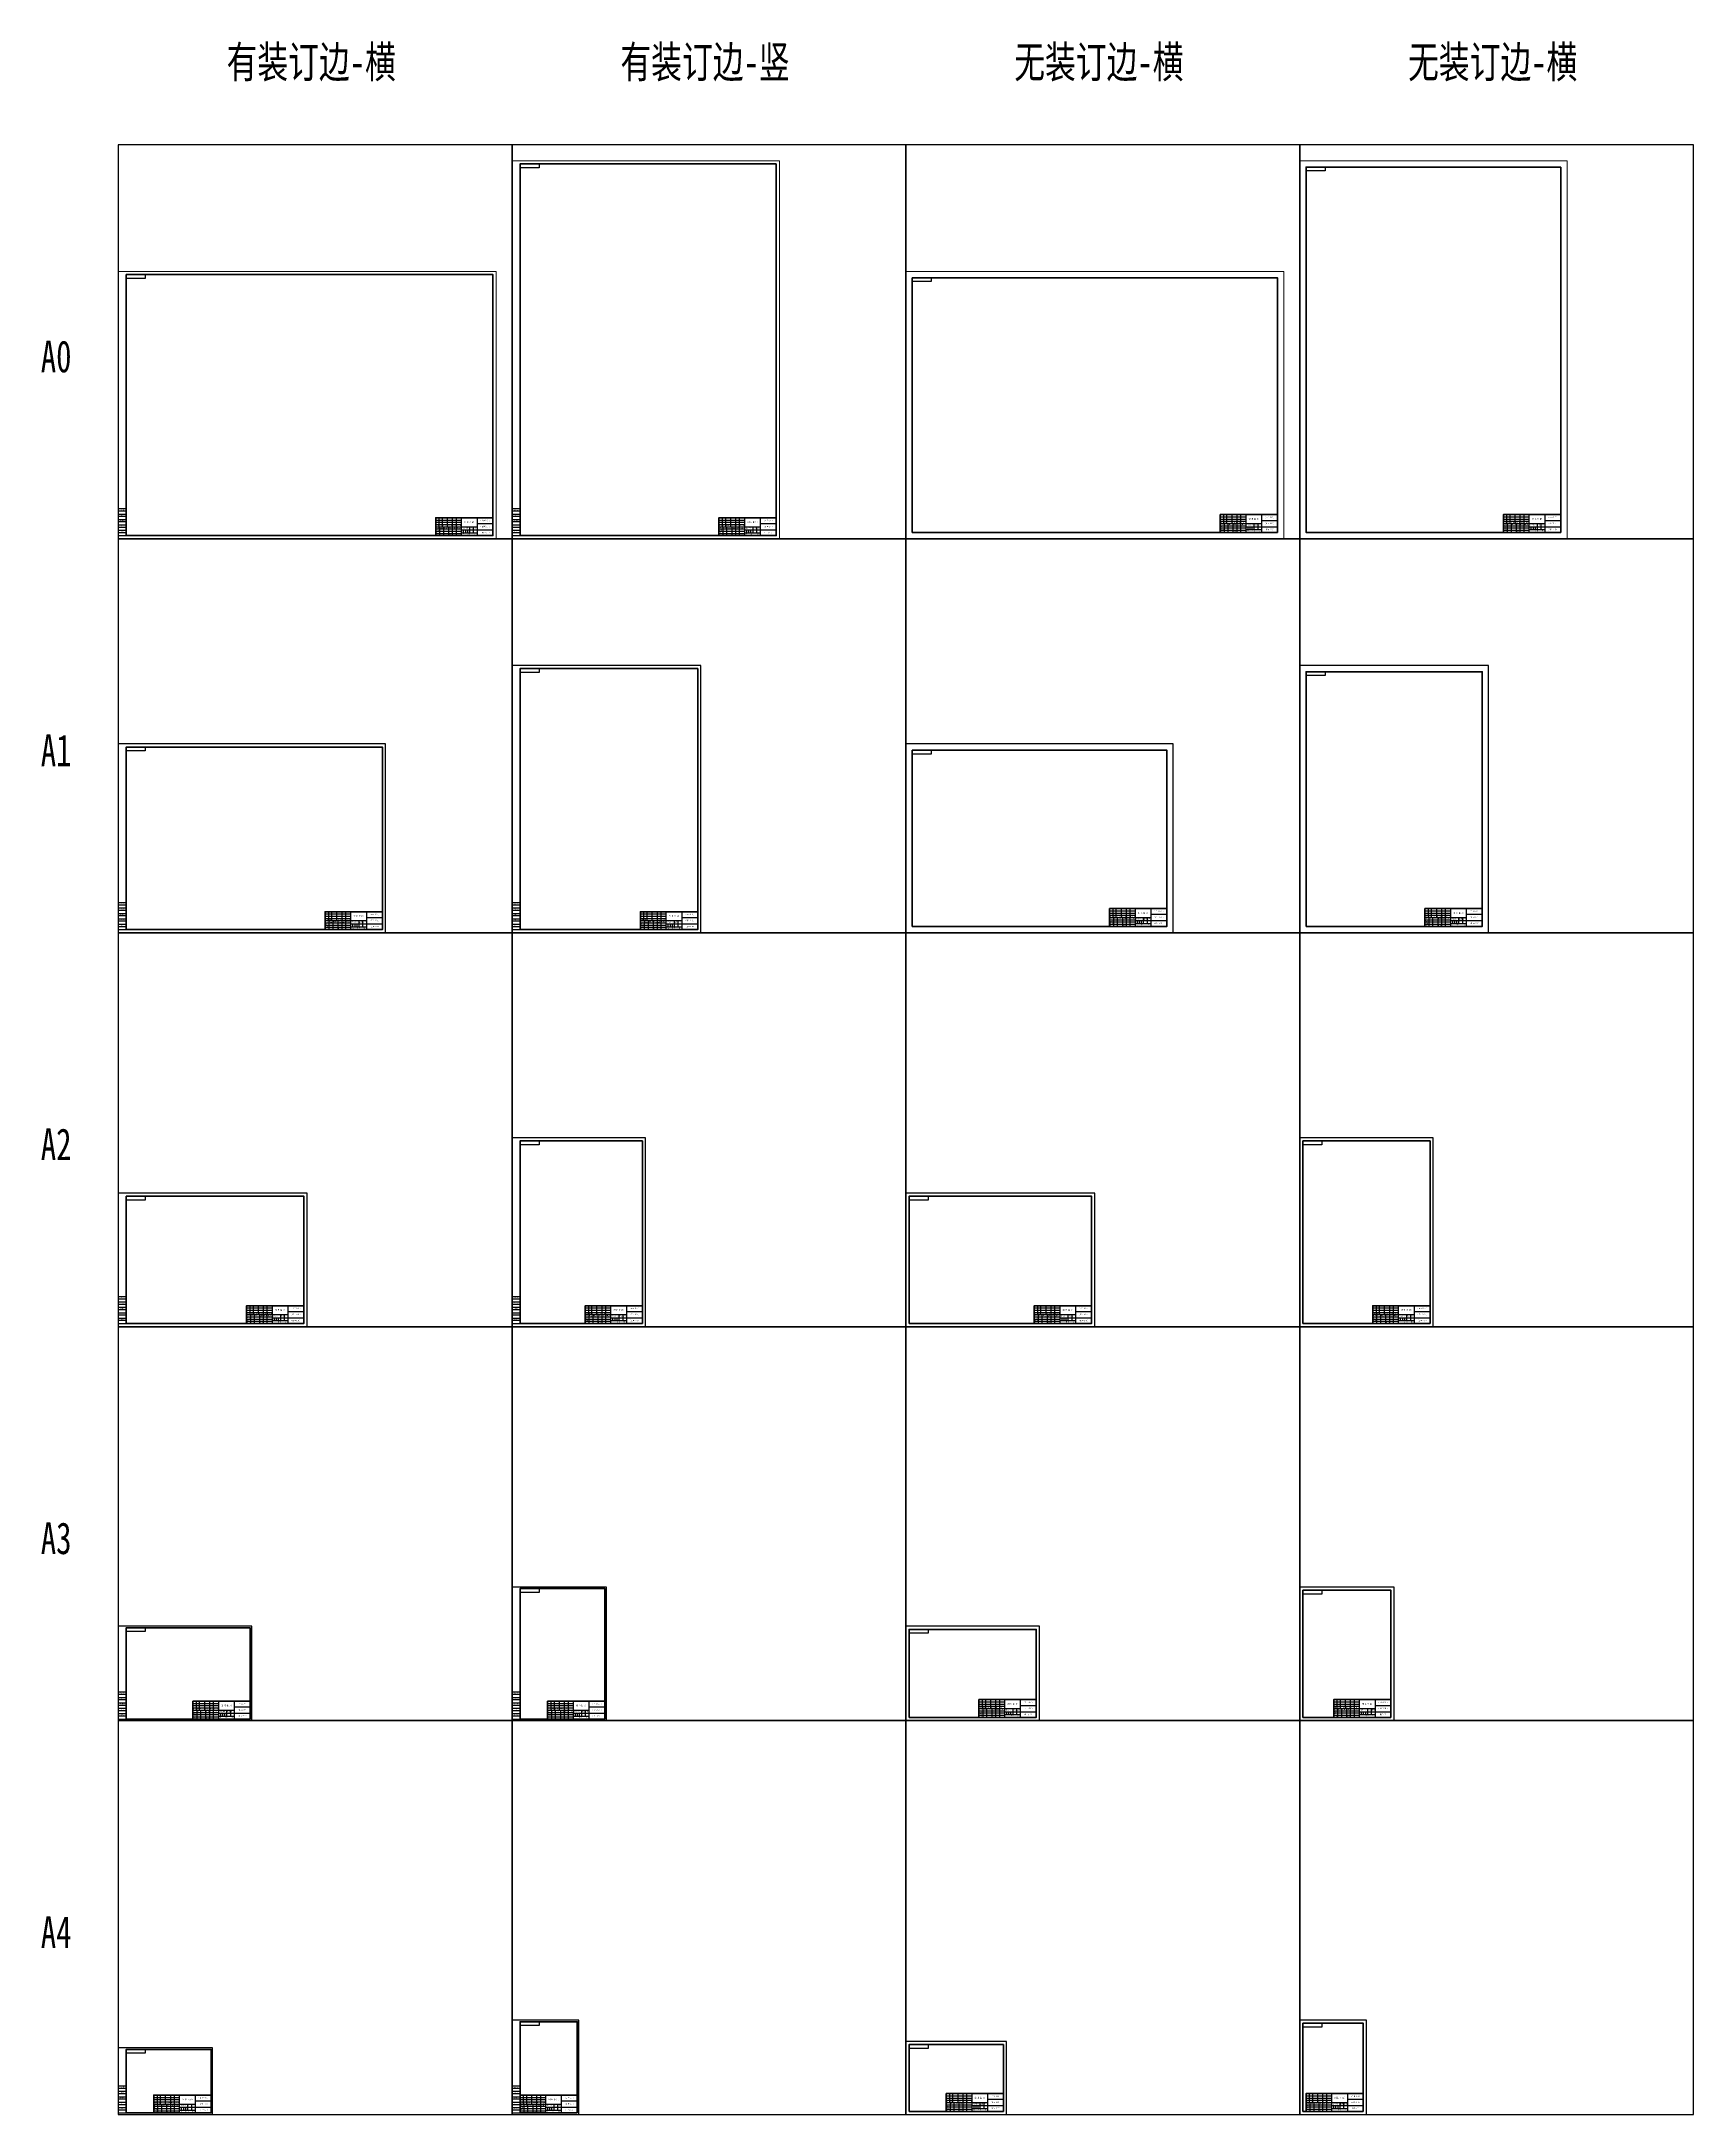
# Model space of a CAD drawing. Header units: millimetres. Extents: x -242 to 4956, y 0 to 6520.
import ezdxf
from ezdxf.enums import TextEntityAlignment as Align

# ---------------------------------------------------------------- set-up
doc = ezdxf.new("R2010")
doc.units = ezdxf.units.MM
doc.styles.get("Standard").update_dxf_attribs({"font": '', "width": 0.71})
doc.styles.add('样式 1', font='', dxfattribs={"width": 0.71})
doc.styles.get('Standard').set_extended_font_data('SimSun')
doc.styles.get('样式 1').set_extended_font_data('SimSun')

msp = doc.modelspace()

# ---------------------------------------------------------------- linework, layer by layer
for p, q in [((0, 5051), (25, 5051)), ((0, 5044), (25, 5044)), ((0, 5034), (25, 5034)), ((0, 5027), (25, 5027)), ((1009, 5022), (1009, 4994)), ((1019, 5022), (1019, 4994)), ((1035, 5022), (1035, 4994)), ((1051, 5022), (1051, 4966)), ((1063, 5022), (1063, 4966)), ((1079, 5022), (1079, 4966)), ((1129, 5022), (1129, 4966)), ((1239, 5051), (1264, 5051)), ((1239, 5044), (1264, 5044)), ((1239, 5034), (1264, 5034)), ((1239, 5027), (1264, 5027)), ((1900, 5022), (1900, 4994)), ((1910, 5022), (1910, 4994)), ((1926, 5022), (1926, 4994)), ((1942, 5022), (1942, 4966)), ((1954, 5022), (1954, 4966)), ((1970, 5022), (1970, 4966)), ((2020, 5022), (2020, 4966)), ((3467, 5025), (3547, 5025)), ((3477, 5032), (3477, 5004)), ((3487, 5032), (3487, 5004)), ((3503, 5032), (3503, 5004)), ((3519, 5032), (3519, 4976)), ((3531, 5032), (3531, 4976)), ((3547, 5032), (3547, 4976)), ((3597, 5032), (3597, 4976)), ((4358, 5025), (4438, 5025)), ((4368, 5032), (4368, 5004)), ((4378, 5032), (4378, 5004)), ((4394, 5032), (4394, 5004)), ((4410, 5032), (4410, 4976)), ((4422, 5032), (4422, 4976)), ((4438, 5032), (4438, 4976)), ((4488, 5032), (4488, 4976)), ((0, 5017), (25, 5017)), ((0, 5010), (25, 5010)), ((0, 5000), (25, 5000)), ((0, 4993), (25, 4993)), ((0, 4983), (25, 4983)), ((0, 4976), (25, 4976)), ((0, 4966), (25, 4966)), ((999, 5015), (1079, 5015)), ((999, 5008), (1079, 5008)), ((999, 5001), (1079, 5001)), ((999, 4994), (1129, 4994)), ((999, 4987), (1079, 4987)), ((999, 4980), (1079, 4980)), ((999, 4973), (1079, 4973)), ((1011, 4994), (1011, 4966)), ((1023, 4994), (1023, 4966)), ((1039, 4994), (1039, 4966)), ((1079, 4984), (1179, 4984)), ((1079, 4975), (1129, 4975)), ((1085.5, 4984), (1085.5, 4975)), ((1092, 4984), (1092, 4975)), ((1098.5, 4984), (1098.5, 4975)), ((1105, 4994), (1105, 4975)), ((1117, 4994), (1117, 4975)), ((1129, 5004), (1179, 5004)), ((1239, 5017), (1264, 5017)), ((1239, 5010), (1264, 5010)), ((1239, 5000), (1264, 5000)), ((1239, 4993), (1264, 4993)), ((1239, 4983), (1264, 4983)), ((1239, 4976), (1264, 4976)), ((1239, 4966), (1264, 4966)), ((1890, 5015), (1970, 5015)), ((1890, 5008), (1970, 5008)), ((1890, 5001), (1970, 5001)), ((1890, 4994), (2020, 4994)), ((1890, 4987), (1970, 4987)), ((1890, 4980), (1970, 4980)), ((1890, 4973), (1970, 4973)), ((1902, 4994), (1902, 4966)), ((1914, 4994), (1914, 4966)), ((1930, 4994), (1930, 4966)), ((1970, 4984), (2070, 4984)), ((1970, 4975), (2020, 4975)), ((1976.5, 4984), (1976.5, 4975)), ((1983, 4984), (1983, 4975)), ((1989.5, 4984), (1989.5, 4975)), ((1996, 4994), (1996, 4975)), ((2008, 4994), (2008, 4975)), ((2020, 5004), (2070, 5004)), ((3467, 5018), (3547, 5018)), ((3467, 5011), (3547, 5011)), ((3467, 5004), (3597, 5004)), ((3467, 4997), (3547, 4997)), ((3467, 4990), (3547, 4990)), ((3467, 4983), (3547, 4983)), ((3479, 5004), (3479, 4976)), ((3491, 5004), (3491, 4976)), ((3507, 5004), (3507, 4976)), ((3547, 4994), (3647, 4994)), ((3547, 4985), (3597, 4985)), ((3553.5, 4994), (3553.5, 4985)), ((3560, 4994), (3560, 4985)), ((3566.5, 4994), (3566.5, 4985)), ((3573, 5004), (3573, 4985)), ((3585, 5004), (3585, 4985)), ((3597, 5014), (3647, 5014)), ((4358, 5018), (4438, 5018)), ((4358, 5011), (4438, 5011)), ((4358, 5004), (4488, 5004)), ((4358, 4997), (4438, 4997)), ((4358, 4990), (4438, 4990)), ((4358, 4983), (4438, 4983)), ((4370, 5004), (4370, 4976)), ((4382, 5004), (4382, 4976)), ((4398, 5004), (4398, 4976)), ((4438, 4994), (4538, 4994)), ((4438, 4985), (4488, 4985)), ((4444.5, 4994), (4444.5, 4985)), ((4451, 4994), (4451, 4985)), ((4457.5, 4994), (4457.5, 4985)), ((4464, 5004), (4464, 4985)), ((4476, 5004), (4476, 4985)), ((4488, 5014), (4538, 5014)), ((0, 3812), (25, 3812)), ((0, 3805), (25, 3805)), ((0, 3795), (25, 3795)), ((0, 3788), (25, 3788)), ((661, 3783), (661, 3755)), ((671, 3783), (671, 3755)), ((687, 3783), (687, 3755)), ((703, 3783), (703, 3727)), ((715, 3783), (715, 3727)), ((731, 3783), (731, 3727)), ((781, 3783), (781, 3727)), ((1239, 3812), (1264, 3812)), ((1239, 3805), (1264, 3805)), ((1239, 3795), (1264, 3795)), ((1239, 3788), (1264, 3788)), ((1653, 3783), (1653, 3755)), ((1663, 3783), (1663, 3755)), ((1679, 3783), (1679, 3755)), ((1695, 3783), (1695, 3727)), ((1707, 3783), (1707, 3727)), ((1723, 3783), (1723, 3727)), ((1773, 3783), (1773, 3727)), ((3119, 3786), (3199, 3786)), ((3129, 3793), (3129, 3765)), ((3139, 3793), (3139, 3765)), ((3155, 3793), (3155, 3765)), ((3171, 3793), (3171, 3737)), ((3183, 3793), (3183, 3737)), ((3199, 3793), (3199, 3737)), ((3249, 3793), (3249, 3737)), ((4111, 3786), (4191, 3786)), ((4121, 3793), (4121, 3765)), ((4131, 3793), (4131, 3765)), ((4147, 3793), (4147, 3765)), ((4163, 3793), (4163, 3737)), ((4175, 3793), (4175, 3737)), ((4191, 3793), (4191, 3737)), ((4241, 3793), (4241, 3737)), ((0, 3778), (25, 3778)), ((0, 3771), (25, 3771)), ((0, 3761), (25, 3761)), ((0, 3754), (25, 3754)), ((0, 3744), (25, 3744)), ((0, 3737), (25, 3737)), ((0, 3727), (25, 3727)), ((651, 3776), (731, 3776)), ((651, 3769), (731, 3769)), ((651, 3762), (731, 3762)), ((651, 3755), (781, 3755)), ((651, 3748), (731, 3748)), ((651, 3741), (731, 3741)), ((651, 3734), (731, 3734)), ((663, 3755), (663, 3727)), ((675, 3755), (675, 3727)), ((691, 3755), (691, 3727)), ((731, 3745), (831, 3745)), ((731, 3736), (781, 3736)), ((737.5, 3745), (737.5, 3736)), ((744, 3745), (744, 3736)), ((750.5, 3745), (750.5, 3736)), ((757, 3755), (757, 3736)), ((769, 3755), (769, 3736)), ((781, 3765), (831, 3765)), ((1239, 3778), (1264, 3778)), ((1239, 3771), (1264, 3771)), ((1239, 3761), (1264, 3761)), ((1239, 3754), (1264, 3754)), ((1239, 3744), (1264, 3744)), ((1239, 3737), (1264, 3737)), ((1239, 3727), (1264, 3727)), ((1643, 3776), (1723, 3776)), ((1643, 3769), (1723, 3769)), ((1643, 3762), (1723, 3762)), ((1643, 3755), (1773, 3755)), ((1643, 3748), (1723, 3748)), ((1643, 3741), (1723, 3741)), ((1643, 3734), (1723, 3734)), ((1655, 3755), (1655, 3727)), ((1667, 3755), (1667, 3727)), ((1683, 3755), (1683, 3727)), ((1723, 3745), (1823, 3745)), ((1723, 3736), (1773, 3736)), ((1729.5, 3745), (1729.5, 3736)), ((1736, 3745), (1736, 3736)), ((1742.5, 3745), (1742.5, 3736)), ((1749, 3755), (1749, 3736)), ((1761, 3755), (1761, 3736)), ((1773, 3765), (1823, 3765)), ((3119, 3779), (3199, 3779)), ((3119, 3772), (3199, 3772)), ((3119, 3765), (3249, 3765)), ((3119, 3758), (3199, 3758)), ((3119, 3751), (3199, 3751)), ((3119, 3744), (3199, 3744)), ((3131, 3765), (3131, 3737)), ((3143, 3765), (3143, 3737)), ((3159, 3765), (3159, 3737)), ((3199, 3755), (3299, 3755)), ((3199, 3746), (3249, 3746)), ((3205.5, 3755), (3205.5, 3746)), ((3212, 3755), (3212, 3746)), ((3218.5, 3755), (3218.5, 3746)), ((3225, 3765), (3225, 3746)), ((3237, 3765), (3237, 3746)), ((3249, 3775), (3299, 3775)), ((4111, 3779), (4191, 3779)), ((4111, 3772), (4191, 3772)), ((4111, 3765), (4241, 3765)), ((4111, 3758), (4191, 3758)), ((4111, 3751), (4191, 3751)), ((4111, 3744), (4191, 3744)), ((4123, 3765), (4123, 3737)), ((4135, 3765), (4135, 3737)), ((4151, 3765), (4151, 3737)), ((4191, 3755), (4291, 3755)), ((4191, 3746), (4241, 3746)), ((4197.5, 3755), (4197.5, 3746)), ((4204, 3755), (4204, 3746)), ((4210.5, 3755), (4210.5, 3746)), ((4217, 3765), (4217, 3746)), ((4229, 3765), (4229, 3746)), ((4241, 3775), (4291, 3775)), ((0, 2573), (25, 2573)), ((0, 2566), (25, 2566)), ((0, 2556), (25, 2556)), ((0, 2549), (25, 2549)), ((414, 2544), (414, 2516)), ((424, 2544), (424, 2516)), ((440, 2544), (440, 2516)), ((456, 2544), (456, 2488)), ((468, 2544), (468, 2488)), ((484, 2544), (484, 2488)), ((534, 2544), (534, 2488)), ((1239, 2573), (1264, 2573)), ((1239, 2566), (1264, 2566)), ((1239, 2556), (1264, 2556)), ((1239, 2549), (1264, 2549)), ((1479, 2544), (1479, 2516)), ((1489, 2544), (1489, 2516)), ((1505, 2544), (1505, 2516)), ((1521, 2544), (1521, 2488)), ((1533, 2544), (1533, 2488)), ((1549, 2544), (1549, 2488)), ((1599, 2544), (1599, 2488)), ((2892, 2544), (2892, 2516)), ((2902, 2544), (2902, 2516)), ((2918, 2544), (2918, 2516)), ((2934, 2544), (2934, 2488)), ((2946, 2544), (2946, 2488)), ((2962, 2544), (2962, 2488)), ((3012, 2544), (3012, 2488)), ((3957, 2544), (3957, 2516)), ((3967, 2544), (3967, 2516)), ((3983, 2544), (3983, 2516)), ((3999, 2544), (3999, 2488)), ((4011, 2544), (4011, 2488)), ((4027, 2544), (4027, 2488)), ((4077, 2544), (4077, 2488)), ((0, 2539), (25, 2539)), ((0, 2532), (25, 2532)), ((0, 2522), (25, 2522)), ((0, 2515), (25, 2515)), ((0, 2505), (25, 2505)), ((0, 2498), (25, 2498)), ((0, 2488), (25, 2488)), ((404, 2537), (484, 2537)), ((404, 2530), (484, 2530)), ((404, 2523), (484, 2523)), ((404, 2516), (534, 2516)), ((404, 2509), (484, 2509)), ((404, 2502), (484, 2502)), ((404, 2495), (484, 2495)), ((416, 2516), (416, 2488)), ((428, 2516), (428, 2488)), ((444, 2516), (444, 2488)), ((484, 2506), (584, 2506)), ((484, 2497), (534, 2497)), ((490.5, 2506), (490.5, 2497)), ((497, 2506), (497, 2497)), ((503.5, 2506), (503.5, 2497)), ((510, 2516), (510, 2497)), ((522, 2516), (522, 2497)), ((534, 2526), (584, 2526)), ((1239, 2539), (1264, 2539)), ((1239, 2532), (1264, 2532)), ((1239, 2522), (1264, 2522)), ((1239, 2515), (1264, 2515)), ((1239, 2505), (1264, 2505)), ((1239, 2498), (1264, 2498)), ((1239, 2488), (1264, 2488)), ((1469, 2537), (1549, 2537)), ((1469, 2530), (1549, 2530)), ((1469, 2523), (1549, 2523)), ((1469, 2516), (1599, 2516)), ((1469, 2509), (1549, 2509)), ((1469, 2502), (1549, 2502)), ((1469, 2495), (1549, 2495)), ((1481, 2516), (1481, 2488)), ((1493, 2516), (1493, 2488)), ((1509, 2516), (1509, 2488)), ((1549, 2506), (1649, 2506)), ((1549, 2497), (1599, 2497)), ((1555.5, 2506), (1555.5, 2497)), ((1562, 2506), (1562, 2497)), ((1568.5, 2506), (1568.5, 2497)), ((1575, 2516), (1575, 2497)), ((1587, 2516), (1587, 2497)), ((1599, 2526), (1649, 2526)), ((2882, 2537), (2962, 2537)), ((2882, 2530), (2962, 2530)), ((2882, 2523), (2962, 2523)), ((2882, 2516), (3012, 2516)), ((2882, 2509), (2962, 2509)), ((2882, 2502), (2962, 2502)), ((2882, 2495), (2962, 2495)), ((2894, 2516), (2894, 2488)), ((2906, 2516), (2906, 2488)), ((2922, 2516), (2922, 2488)), ((2962, 2506), (3062, 2506)), ((2962, 2497), (3012, 2497)), ((2968.5, 2506), (2968.5, 2497)), ((2975, 2506), (2975, 2497)), ((2981.5, 2506), (2981.5, 2497)), ((2988, 2516), (2988, 2497)), ((3000, 2516), (3000, 2497)), ((3012, 2526), (3062, 2526)), ((3947, 2537), (4027, 2537)), ((3947, 2530), (4027, 2530)), ((3947, 2523), (4027, 2523)), ((3947, 2516), (4077, 2516)), ((3947, 2509), (4027, 2509)), ((3947, 2502), (4027, 2502)), ((3947, 2495), (4027, 2495)), ((3959, 2516), (3959, 2488)), ((3971, 2516), (3971, 2488)), ((3987, 2516), (3987, 2488)), ((4027, 2506), (4127, 2506)), ((4027, 2497), (4077, 2497)), ((4033.5, 2506), (4033.5, 2497)), ((4040, 2506), (4040, 2497)), ((4046.5, 2506), (4046.5, 2497)), ((4053, 2516), (4053, 2497)), ((4065, 2516), (4065, 2497)), ((4077, 2526), (4127, 2526)), ((0, 1329), (25, 1329)), ((0, 1322), (25, 1322)), ((0, 1312), (25, 1312)), ((0, 1305), (25, 1305)), ((1239, 1329), (1264, 1329)), ((1239, 1322), (1264, 1322)), ((1239, 1312), (1264, 1312)), ((1239, 1305), (1264, 1305)), ((2718, 1305), (2718, 1277)), ((2728, 1305), (2728, 1277)), ((2744, 1305), (2744, 1277)), ((2760, 1305), (2760, 1249)), ((2772, 1305), (2772, 1249)), ((2788, 1305), (2788, 1249)), ((2838, 1305), (2838, 1249)), ((3834, 1305), (3834, 1277)), ((3844, 1305), (3844, 1277)), ((3860, 1305), (3860, 1277)), ((3876, 1305), (3876, 1249)), ((3888, 1305), (3888, 1249)), ((3904, 1305), (3904, 1249)), ((3954, 1305), (3954, 1249)), ((0, 1295), (25, 1295)), ((0, 1288), (25, 1288)), ((0, 1278), (25, 1278)), ((0, 1271), (25, 1271)), ((0, 1261), (25, 1261)), ((0, 1254), (25, 1254)), ((0, 1244), (25, 1244)), ((235, 1293), (315, 1293)), ((235, 1286), (315, 1286)), ((235, 1279), (315, 1279)), ((235, 1272), (365, 1272)), ((235, 1265), (315, 1265)), ((235, 1258), (315, 1258)), ((235, 1251), (315, 1251)), ((245, 1300), (245, 1272)), ((247, 1272), (247, 1244)), ((255, 1300), (255, 1272)), ((259, 1272), (259, 1244)), ((271, 1300), (271, 1272)), ((275, 1272), (275, 1244)), ((287, 1300), (287, 1244)), ((299, 1300), (299, 1244)), ((315, 1300), (315, 1244)), ((315, 1262), (415, 1262)), ((315, 1253), (365, 1253)), ((321.5, 1262), (321.5, 1253)), ((328, 1262), (328, 1253)), ((334.5, 1262), (334.5, 1253)), ((341, 1272), (341, 1253)), ((353, 1272), (353, 1253)), ((365, 1300), (365, 1244)), ((365, 1282), (415, 1282)), ((1239, 1295), (1264, 1295)), ((1239, 1288), (1264, 1288)), ((1239, 1278), (1264, 1278)), ((1239, 1271), (1264, 1271)), ((1239, 1261), (1264, 1261)), ((1239, 1254), (1264, 1254)), ((1239, 1244), (1264, 1244)), ((1351, 1293), (1431, 1293)), ((1351, 1286), (1431, 1286)), ((1351, 1279), (1431, 1279)), ((1351, 1272), (1481, 1272)), ((1351, 1265), (1431, 1265)), ((1351, 1258), (1431, 1258)), ((1351, 1251), (1431, 1251)), ((1361, 1300), (1361, 1272)), ((1363, 1272), (1363, 1244)), ((1371, 1300), (1371, 1272)), ((1375, 1272), (1375, 1244)), ((1387, 1300), (1387, 1272)), ((1391, 1272), (1391, 1244)), ((1403, 1300), (1403, 1244)), ((1415, 1300), (1415, 1244)), ((1431, 1300), (1431, 1244)), ((1431, 1262), (1531, 1262)), ((1431, 1253), (1481, 1253)), ((1437.5, 1262), (1437.5, 1253)), ((1444, 1262), (1444, 1253)), ((1450.5, 1262), (1450.5, 1253)), ((1457, 1272), (1457, 1253)), ((1469, 1272), (1469, 1253)), ((1481, 1300), (1481, 1244)), ((1481, 1282), (1531, 1282)), ((2708, 1298), (2788, 1298)), ((2708, 1291), (2788, 1291)), ((2708, 1284), (2788, 1284)), ((2708, 1277), (2838, 1277)), ((2708, 1270), (2788, 1270)), ((2708, 1263), (2788, 1263)), ((2708, 1256), (2788, 1256)), ((2720, 1277), (2720, 1249)), ((2732, 1277), (2732, 1249)), ((2748, 1277), (2748, 1249)), ((2788, 1267), (2888, 1267)), ((2788, 1258), (2838, 1258)), ((2794.5, 1267), (2794.5, 1258)), ((2801, 1267), (2801, 1258)), ((2807.5, 1267), (2807.5, 1258)), ((2814, 1277), (2814, 1258)), ((2826, 1277), (2826, 1258)), ((2838, 1287), (2888, 1287)), ((3824, 1298), (3904, 1298)), ((3824, 1291), (3904, 1291)), ((3824, 1284), (3904, 1284)), ((3824, 1277), (3954, 1277)), ((3824, 1270), (3904, 1270)), ((3824, 1263), (3904, 1263)), ((3824, 1256), (3904, 1256)), ((3836, 1277), (3836, 1249)), ((3848, 1277), (3848, 1249)), ((3864, 1277), (3864, 1249)), ((3904, 1267), (4004, 1267)), ((3904, 1258), (3954, 1258)), ((3910.5, 1267), (3910.5, 1258)), ((3917, 1267), (3917, 1258)), ((3923.5, 1267), (3923.5, 1258)), ((3930, 1277), (3930, 1258)), ((3942, 1277), (3942, 1258)), ((3954, 1287), (4004, 1287)), ((0, 90), (25, 90)), ((0, 83), (25, 83)), ((0, 73), (25, 73)), ((0, 66), (25, 66)), ((1239, 90), (1264, 90)), ((1239, 83), (1264, 83)), ((1239, 73), (1264, 73)), ((1239, 66), (1264, 66)), ((2615, 66), (2615, 38)), ((2625, 66), (2625, 38)), ((2641, 66), (2641, 38)), ((2657, 66), (2657, 10)), ((2669, 66), (2669, 10)), ((2685, 66), (2685, 10)), ((2735, 66), (2735, 10)), ((3747, 66), (3747, 38)), ((3757, 66), (3757, 38)), ((3773, 66), (3773, 38)), ((3789, 66), (3789, 10)), ((3801, 66), (3801, 10)), ((3817, 66), (3817, 10)), ((3867, 66), (3867, 10)), ((0, 56), (25, 56)), ((0, 49), (25, 49)), ((0, 39), (25, 39)), ((0, 32), (25, 32)), ((0, 22), (25, 22)), ((0, 15), (25, 15)), ((0, 5), (25, 5)), ((112, 54), (192, 54)), ((112, 47), (192, 47)), ((112, 40), (192, 40)), ((112, 33), (242, 33)), ((112, 26), (192, 26)), ((112, 19), (192, 19)), ((112, 12), (192, 12)), ((122, 61), (122, 33)), ((124, 33), (124, 5)), ((132, 61), (132, 33)), ((136, 33), (136, 5)), ((148, 61), (148, 33)), ((152, 33), (152, 5)), ((164, 61), (164, 5)), ((176, 61), (176, 5)), ((192, 61), (192, 5)), ((192, 23), (292, 23)), ((192, 14), (242, 14)), ((198.5, 23), (198.5, 14)), ((205, 23), (205, 14)), ((211.5, 23), (211.5, 14)), ((218, 33), (218, 14)), ((230, 33), (230, 14)), ((242, 61), (242, 5)), ((242, 43), (292, 43)), ((1239, 56), (1264, 56)), ((1239, 49), (1264, 49)), ((1239, 39), (1264, 39)), ((1239, 32), (1264, 32)), ((1239, 22), (1264, 22)), ((1239, 15), (1264, 15)), ((1239, 5), (1264, 5)), ((1264, 54), (1344, 54)), ((1264, 47), (1344, 47)), ((1264, 40), (1344, 40)), ((1264, 33), (1394, 33)), ((1264, 26), (1344, 26)), ((1264, 19), (1344, 19)), ((1264, 12), (1344, 12)), ((1274, 61), (1274, 33)), ((1276, 33), (1276, 5)), ((1284, 61), (1284, 33)), ((1288, 33), (1288, 5)), ((1300, 61), (1300, 33)), ((1304, 33), (1304, 5)), ((1316, 61), (1316, 5)), ((1328, 61), (1328, 5)), ((1344, 61), (1344, 5)), ((1344, 23), (1444, 23)), ((1344, 14), (1394, 14)), ((1350.5, 23), (1350.5, 14)), ((1357, 23), (1357, 14)), ((1363.5, 23), (1363.5, 14)), ((1370, 33), (1370, 14)), ((1382, 33), (1382, 14)), ((1394, 61), (1394, 5)), ((1394, 43), (1444, 43)), ((2605, 59), (2685, 59)), ((2605, 52), (2685, 52)), ((2605, 45), (2685, 45)), ((2605, 38), (2735, 38)), ((2605, 31), (2685, 31)), ((2605, 24), (2685, 24)), ((2605, 17), (2685, 17)), ((2617, 38), (2617, 10)), ((2629, 38), (2629, 10)), ((2645, 38), (2645, 10)), ((2685, 28), (2785, 28)), ((2685, 19), (2735, 19)), ((2691.5, 28), (2691.5, 19)), ((2698, 28), (2698, 19)), ((2704.5, 28), (2704.5, 19)), ((2711, 38), (2711, 19)), ((2723, 38), (2723, 19)), ((2735, 48), (2785, 48)), ((3737, 59), (3817, 59)), ((3737, 52), (3817, 52)), ((3737, 45), (3817, 45)), ((3737, 38), (3867, 38)), ((3737, 31), (3817, 31)), ((3737, 24), (3817, 24)), ((3737, 17), (3817, 17)), ((3749, 38), (3749, 10)), ((3761, 38), (3761, 10)), ((3777, 38), (3777, 10)), ((3817, 28), (3917, 28)), ((3817, 19), (3867, 19)), ((3823.5, 28), (3823.5, 19)), ((3830, 28), (3830, 19)), ((3836.5, 28), (3836.5, 19)), ((3843, 38), (3843, 19)), ((3855, 38), (3855, 19)), ((3867, 48), (3917, 48))]:
    msp.add_line(p, q)
for points in [[(0, 4956), (1239, 4956), (1239, 6195), (0, 6195)], [(1239, 4956), (2478, 4956), (2478, 6195), (1239, 6195)], [(2478, 4956), (3717, 4956), (3717, 6195), (2478, 6195)], [(3717, 4956), (4956, 4956), (4956, 6195), (3717, 6195)], [(1324, 6123), (1264, 6123), (1264, 6135), (1324, 6135)], [(3797, 6113), (3737, 6113), (3737, 6125), (3797, 6125)], [(85, 5775), (25, 5775), (25, 5787), (85, 5787)], [(2558, 5765), (2498, 5765), (2498, 5777), (2558, 5777)], [(0, 3717), (1239, 3717), (1239, 4956), (0, 4956)], [(1239, 3717), (2478, 3717), (2478, 4956), (1239, 4956)], [(2478, 3717), (3717, 3717), (3717, 4956), (2478, 4956)], [(3717, 3717), (4956, 3717), (4956, 4956), (3717, 4956)], [(1239, 3717), (1833, 3717), (1833, 4558), (1239, 4558)], [(1324, 4536), (1264, 4536), (1264, 4548), (1324, 4548)], [(3717, 3717), (4311, 3717), (4311, 4558), (3717, 4558)], [(3797, 4526), (3737, 4526), (3737, 4538), (3797, 4538)], [(0, 3717), (841, 3717), (841, 4311), (0, 4311)], [(2478, 3717), (3319, 3717), (3319, 4311), (2478, 4311)], [(85, 4289), (25, 4289), (25, 4301), (85, 4301)], [(2558, 4279), (2498, 4279), (2498, 4291), (2558, 4291)], [(0, 2478), (1239, 2478), (1239, 3717), (0, 3717)], [(1239, 2478), (2478, 2478), (2478, 3717), (1239, 3717)], [(2478, 2478), (3717, 2478), (3717, 3717), (2478, 3717)], [(3717, 2478), (4956, 2478), (4956, 3717), (3717, 3717)], [(1659, 2478), (1659, 3072), (1239, 3072), (1239, 2478)], [(4137, 2478), (4137, 3072), (3717, 3072), (3717, 2478)], [(1324, 3050), (1264, 3050), (1264, 3062), (1324, 3062)], [(3787, 3050), (3727, 3050), (3727, 3062), (3787, 3062)], [(0, 2478), (594, 2478), (594, 2898), (0, 2898)], [(85, 2876), (25, 2876), (25, 2888), (85, 2888)], [(2478, 2478), (3072, 2478), (3072, 2898), (2478, 2898)], [(2548, 2876), (2488, 2876), (2488, 2888), (2548, 2888)], [(0, 1239), (1239, 1239), (1239, 2478), (0, 2478)], [(1239, 1239), (2478, 1239), (2478, 2478), (1239, 2478)], [(2478, 1239), (3717, 1239), (3717, 2478), (2478, 2478)], [(3717, 1239), (4956, 1239), (4956, 2478), (3717, 2478)], [(1536, 1239), (1536, 1659), (1239, 1659), (1239, 1239)], [(1324, 1642), (1264, 1642), (1264, 1654), (1324, 1654)], [(4014, 1239), (4014, 1659), (3717, 1659), (3717, 1239)], [(3787, 1637), (3727, 1637), (3727, 1649), (3787, 1649)], [(0, 1239), (420, 1239), (420, 1536), (0, 1536)], [(85, 1519), (25, 1519), (25, 1531), (85, 1531)], [(2478, 1239), (2898, 1239), (2898, 1536), (2478, 1536)], [(2548, 1514), (2488, 1514), (2488, 1526), (2548, 1526)], [(0, 0), (1239, 0), (1239, 1239), (0, 1239)], [(1239, 0), (2478, 0), (2478, 1239), (1239, 1239)], [(2478, 0), (3717, 0), (3717, 1239), (2478, 1239)], [(3717, 0), (4956, 0), (4956, 1239), (3717, 1239)], [(1449, 0), (1449, 297), (1239, 297), (1239, 0)], [(1324, 280), (1264, 280), (1264, 292), (1324, 292)], [(3927, 0), (3927, 297), (3717, 297), (3717, 0)], [(3787, 275), (3727, 275), (3727, 287), (3787, 287)], [(0, 0), (297, 0), (297, 210), (0, 210)], [(85, 193), (25, 193), (25, 205), (85, 205)], [(2478, 0), (2795, 0), (2795, 230), (2478, 230)], [(2548, 208), (2488, 208), (2488, 220), (2548, 220)]]:
    msp.add_lwpolyline(points, close=True)
at = {"lineweight": 13}
for points in [[(2080, 6145), (2080, 4956), (1239, 4956), (1239, 6145)], [(4558, 6145), (4558, 4956), (3717, 4956), (3717, 6145)], [(0, 5797), (1189, 5797), (1189, 4956), (0, 4956)], [(2478, 5797), (3667, 5797), (3667, 4956), (2478, 4956)]]:
    msp.add_lwpolyline(points, close=True, dxfattribs=at)
at = {"lineweight": 70}
for points in [[(2070, 6135), (2070, 4966), (1264, 4966), (1264, 6135)], [(4538, 6125), (4538, 4976), (3737, 4976), (3737, 6125)], [(25, 5787), (1179, 5787), (1179, 4966), (25, 4966)], [(2498, 5777), (3647, 5777), (3647, 4976), (2498, 4976)], [(1179, 4966), (999, 4966), (999, 5022), (1179, 5022)], [(2070, 4966), (1890, 4966), (1890, 5022), (2070, 5022)], [(3647, 4976), (3467, 4976), (3467, 5032), (3647, 5032)], [(4538, 4976), (4358, 4976), (4358, 5032), (4538, 5032)], [(1264, 3727), (1823, 3727), (1823, 4548), (1264, 4548)], [(3737, 3737), (4291, 3737), (4291, 4538), (3737, 4538)], [(25, 3727), (831, 3727), (831, 4301), (25, 4301)], [(2498, 3737), (3299, 3737), (3299, 4291), (2498, 4291)], [(831, 3727), (651, 3727), (651, 3783), (831, 3783)], [(1823, 3727), (1643, 3727), (1643, 3783), (1823, 3783)], [(3299, 3737), (3119, 3737), (3119, 3793), (3299, 3793)], [(4291, 3737), (4111, 3737), (4111, 3793), (4291, 3793)], [(1649, 2488), (1649, 3062), (1264, 3062), (1264, 2488)], [(4127, 2488), (4127, 3062), (3727, 3062), (3727, 2488)], [(25, 2488), (584, 2488), (584, 2888), (25, 2888)], [(2488, 2488), (3062, 2488), (3062, 2888), (2488, 2888)], [(584, 2488), (404, 2488), (404, 2544), (584, 2544)], [(1649, 2488), (1469, 2488), (1469, 2544), (1649, 2544)], [(3062, 2488), (2882, 2488), (2882, 2544), (3062, 2544)], [(4127, 2488), (3947, 2488), (3947, 2544), (4127, 2544)], [(1531, 1244), (1531, 1654), (1264, 1654), (1264, 1244)], [(4004, 1249), (4004, 1649), (3727, 1649), (3727, 1249)], [(25, 1244), (415, 1244), (415, 1531), (25, 1531)], [(2488, 1249), (2888, 1249), (2888, 1526), (2488, 1526)], [(2888, 1249), (2708, 1249), (2708, 1305), (2888, 1305)], [(4004, 1249), (3824, 1249), (3824, 1305), (4004, 1305)], [(415, 1244), (235, 1244), (235, 1300), (415, 1300)], [(1531, 1244), (1351, 1244), (1351, 1300), (1531, 1300)], [(1444, 5), (1444, 292), (1264, 292), (1264, 5)], [(3917, 10), (3917, 287), (3727, 287), (3727, 10)], [(25, 5), (292, 5), (292, 205), (25, 205)], [(2488, 10), (2785, 10), (2785, 220), (2488, 220)], [(2785, 10), (2605, 10), (2605, 66), (2785, 66)], [(3917, 10), (3737, 10), (3737, 66), (3917, 66)], [(292, 5), (112, 5), (112, 61), (292, 61)], [(1444, 5), (1264, 5), (1264, 61), (1444, 61)]]:
    msp.add_lwpolyline(points, close=True, dxfattribs=at)

# ---------------------------------------------------------------- texts
at = {"width": 0.71}
for s, p in [('有装订边-横', (340.9, 6405.7)), ('有装订边-竖', (1579.9, 6405.7)), ('无装订边-横', (2818.9, 6405.7)), ('无装订边-横', (4057.9, 6405.7)), ('A0', (-243.6, 5479.7)), ('A1', (-243.6, 4240.7)), ('A2', (-243.6, 3001.7)), ('A3', (-243.6, 1762.7)), ('A4', (-243.6, 523.7))]:
    msp.add_text(s, height=100, dxfattribs=at).set_placement(p)
at = {"style": '样式 1', "width": 0.7}
for s, p in [('描   图', (12.5, 5047.5)), ('校  描', (12.5, 5030.5)), ('描   图', (1251.5, 5047.5)), ('校  描', (1251.5, 5030.5)), ('旧底图总号', (12.5, 5013.5)), ('签  字', (12.5, 4996.5)), ('日  期', (12.5, 4979.6)), ('旧底图总号', (1251.5, 5013.5)), ('签  字', (1251.5, 4996.5)), ('日  期', (1251.5, 4979.6)), ('描   图', (12.5, 3808.5)), ('校  描', (12.5, 3791.5)), ('描   图', (1251.5, 3808.5)), ('校  描', (1251.5, 3791.5)), ('旧底图总号', (12.5, 3774.5)), ('签  字', (12.5, 3757.5)), ('日  期', (12.5, 3740.6)), ('旧底图总号', (1251.5, 3774.5)), ('签  字', (1251.5, 3757.5)), ('日  期', (1251.5, 3740.6)), ('描   图', (12.5, 2569.5)), ('校  描', (12.5, 2552.5)), ('描   图', (1251.5, 2569.5)), ('校  描', (1251.5, 2552.5)), ('旧底图总号', (12.5, 2535.5)), ('签  字', (12.5, 2518.5)), ('日  期', (12.5, 2501.6)), ('旧底图总号', (1251.5, 2535.5)), ('签  字', (1251.5, 2518.5)), ('日  期', (1251.5, 2501.6)), ('描   图', (12.5, 1325.5)), ('校  描', (12.5, 1308.5)), ('描   图', (1251.5, 1325.5)), ('校  描', (1251.5, 1308.5)), ('旧底图总号', (12.5, 1291.5)), ('签  字', (12.5, 1274.5)), ('日  期', (12.5, 1257.6)), ('旧底图总号', (1251.5, 1291.5)), ('签  字', (1251.5, 1274.5)), ('日  期', (1251.5, 1257.6)), ('描   图', (12.5, 86.5)), ('校  描', (12.5, 69.5)), ('描   图', (1251.5, 86.5)), ('校  描', (1251.5, 69.5)), ('旧底图总号', (12.5, 52.5)), ('签  字', (12.5, 35.5)), ('日  期', (12.5, 18.6)), ('旧底图总号', (1251.5, 52.5)), ('签  字', (1251.5, 35.5)), ('日  期', (1251.5, 18.6))]:
    msp.add_text(s, height=2.75, dxfattribs=at).set_placement(p, align=Align.MIDDLE_CENTER)
at = {"attachment_point": 5, "style": '样式 1'}
for s, width, insert, char_height in [('（材 料 标 记）', 55.823, (3572, 5018), 5), ('( 单 位 名 称 )', 50, (3622, 5023), 3.5), ('（材 料 标 记）', 55.823, (4463, 5018), 5), ('( 单 位 名 称 )', 50, (4513, 5023), 3.5), ('标记', 10, (1004, 4997.5), 2.75), ('设 计', 12, (1005, 4990.5), 2.75), ('校 对', 12, (1005, 4983.5), 2.75), ('工 艺', 12, (1005, 4969.5), 2.75), ('审 核', 12, (1005, 4976.5), 2.75), ('{\\fFangSong_GB2312|b0|i0|c134|p49;处数}', 10, (1014, 4997.5), 2.75), ('（签名）', 12, (1017, 4990.5), 2.75), ('分  区', 16, (1027, 4997.5), 2.75), ('（年月日）', 16, (1031, 4990.5), 2.75), ('更该文件号', 18.974, (1043, 4997.5), 2.75), ('标准化', 12, (1045, 4990.5), 2.75), ('批 准', 12, (1045, 4969.5), 2.75), ('（签名）', 12, (1057, 4990.5), 2.75), ('年、月、日', 16, (1071, 4997.5), 2.75), ('（年月日）', 16, (1071, 4990.5), 2.75), ('阶 段 标 记', 26, (1092, 4989), 2.75), ('共       张  第        张', 50, (1104, 4970.5), 2.75), ('（材 料 标 记）', 55.823, (1104, 5008), 5), ('重 量', 12, (1111, 4989), 2.75), ('比 例', 12, (1123, 4989), 2.75), ('( 单 位 名 称 )', 50, (1154, 5013), 3.5), ('( 图 样 名 称 )', 50, (1154, 4994), 3.5), ('（ 图 样 代 号 ）', 50, (1154, 4975), 3.5), ('标记', 10, (1895, 4997.5), 2.75), ('设 计', 12, (1896, 4990.5), 2.75), ('校 对', 12, (1896, 4983.5), 2.75), ('工 艺', 12, (1896, 4969.5), 2.75), ('审 核', 12, (1896, 4976.5), 2.75), ('{\\fFangSong_GB2312|b0|i0|c134|p49;处数}', 10, (1905, 4997.5), 2.75), ('（签名）', 12, (1908, 4990.5), 2.75), ('分  区', 16, (1918, 4997.5), 2.75), ('（年月日）', 16, (1922, 4990.5), 2.75), ('更该文件号', 18.974, (1934, 4997.5), 2.75), ('标准化', 12, (1936, 4990.5), 2.75), ('批 准', 12, (1936, 4969.5), 2.75), ('（签名）', 12, (1948, 4990.5), 2.75), ('年、月、日', 16, (1962, 4997.5), 2.75), ('（年月日）', 16, (1962, 4990.5), 2.75), ('阶 段 标 记', 26, (1983, 4989), 2.75), ('共       张  第        张', 50, (1995, 4970.5), 2.75), ('（材 料 标 记）', 55.823, (1995, 5008), 5), ('重 量', 12, (2002, 4989), 2.75), ('比 例', 12, (2014, 4989), 2.75), ('( 单 位 名 称 )', 50, (2045, 5013), 3.5), ('( 图 样 名 称 )', 50, (2045, 4994), 3.5), ('（ 图 样 代 号 ）', 50, (2045, 4975), 3.5), ('标记', 10, (3472, 5007.5), 2.75), ('设 计', 12, (3473, 5000.5), 2.75), ('校 对', 12, (3473, 4993.5), 2.75), ('工 艺', 12, (3473, 4979.5), 2.75), ('审 核', 12, (3473, 4986.5), 2.75), ('{\\fFangSong_GB2312|b0|i0|c134|p49;处数}', 10, (3482, 5007.5), 2.75), ('（签名）', 12, (3485, 5000.5), 2.75), ('分  区', 16, (3495, 5007.5), 2.75), ('（年月日）', 16, (3499, 5000.5), 2.75), ('更该文件号', 18.974, (3511, 5007.5), 2.75), ('标准化', 12, (3513, 5000.5), 2.75), ('批 准', 12, (3513, 4979.5), 2.75), ('（签名）', 12, (3525, 5000.5), 2.75), ('年、月、日', 16, (3539, 5007.5), 2.75), ('（年月日）', 16, (3539, 5000.5), 2.75), ('阶 段 标 记', 26, (3560, 4999), 2.75), ('共       张  第        张', 50, (3572, 4980.5), 2.75), ('重 量', 12, (3579, 4999), 2.75), ('比 例', 12, (3591, 4999), 2.75), ('( 图 样 名 称 )', 50, (3622, 5004), 3.5), ('（ 图 样 代 号 ）', 50, (3622, 4985), 3.5), ('标记', 10, (4363, 5007.5), 2.75), ('设 计', 12, (4364, 5000.5), 2.75), ('校 对', 12, (4364, 4993.5), 2.75), ('工 艺', 12, (4364, 4979.5), 2.75), ('审 核', 12, (4364, 4986.5), 2.75), ('{\\fFangSong_GB2312|b0|i0|c134|p49;处数}', 10, (4373, 5007.5), 2.75), ('（签名）', 12, (4376, 5000.5), 2.75), ('分  区', 16, (4386, 5007.5), 2.75), ('（年月日）', 16, (4390, 5000.5), 2.75), ('更该文件号', 18.974, (4402, 5007.5), 2.75), ('标准化', 12, (4404, 5000.5), 2.75), ('批 准', 12, (4404, 4979.5), 2.75), ('（签名）', 12, (4416, 5000.5), 2.75), ('年、月、日', 16, (4430, 5007.5), 2.75), ('（年月日）', 16, (4430, 5000.5), 2.75), ('阶 段 标 记', 26, (4451, 4999), 2.75), ('共       张  第        张', 50, (4463, 4980.5), 2.75), ('重 量', 12, (4470, 4999), 2.75), ('比 例', 12, (4482, 4999), 2.75), ('( 图 样 名 称 )', 50, (4513, 5004), 3.5), ('（ 图 样 代 号 ）', 50, (4513, 4985), 3.5), ('（材 料 标 记）', 55.823, (3224, 3779), 5), ('( 单 位 名 称 )', 50, (3274, 3784), 3.5), ('（材 料 标 记）', 55.823, (4216, 3779), 5), ('( 单 位 名 称 )', 50, (4266, 3784), 3.5), ('标记', 10, (656, 3758.5), 2.75), ('设 计', 12, (657, 3751.5), 2.75), ('校 对', 12, (657, 3744.5), 2.75), ('工 艺', 12, (657, 3730.5), 2.75), ('审 核', 12, (657, 3737.5), 2.75), ('{\\fFangSong_GB2312|b0|i0|c134|p49;处数}', 10, (666, 3758.5), 2.75), ('（签名）', 12, (669, 3751.5), 2.75), ('分  区', 16, (679, 3758.5), 2.75), ('（年月日）', 16, (683, 3751.5), 2.75), ('更该文件号', 18.974, (695, 3758.5), 2.75), ('标准化', 12, (697, 3751.5), 2.75), ('批 准', 12, (697, 3730.5), 2.75), ('（签名）', 12, (709, 3751.5), 2.75), ('年、月、日', 16, (723, 3758.5), 2.75), ('（年月日）', 16, (723, 3751.5), 2.75), ('阶 段 标 记', 26, (744, 3750), 2.75), ('共       张  第        张', 50, (756, 3731.5), 2.75), ('（材 料 标 记）', 55.823, (756, 3769), 5), ('重 量', 12, (763, 3750), 2.75), ('比 例', 12, (775, 3750), 2.75), ('( 单 位 名 称 )', 50, (806, 3774), 3.5), ('( 图 样 名 称 )', 50, (806, 3755), 3.5), ('（ 图 样 代 号 ）', 50, (806, 3736), 3.5), ('标记', 10, (1648, 3758.5), 2.75), ('设 计', 12, (1649, 3751.5), 2.75), ('校 对', 12, (1649, 3744.5), 2.75), ('工 艺', 12, (1649, 3730.5), 2.75), ('审 核', 12, (1649, 3737.5), 2.75), ('{\\fFangSong_GB2312|b0|i0|c134|p49;处数}', 10, (1658, 3758.5), 2.75), ('（签名）', 12, (1661, 3751.5), 2.75), ('分  区', 16, (1671, 3758.5), 2.75), ('（年月日）', 16, (1675, 3751.5), 2.75), ('更该文件号', 18.974, (1687, 3758.5), 2.75), ('标准化', 12, (1689, 3751.5), 2.75), ('批 准', 12, (1689, 3730.5), 2.75), ('（签名）', 12, (1701, 3751.5), 2.75), ('年、月、日', 16, (1715, 3758.5), 2.75), ('（年月日）', 16, (1715, 3751.5), 2.75), ('阶 段 标 记', 26, (1736, 3750), 2.75), ('共       张  第        张', 50, (1748, 3731.5), 2.75), ('（材 料 标 记）', 55.823, (1748, 3769), 5), ('重 量', 12, (1755, 3750), 2.75), ('比 例', 12, (1767, 3750), 2.75), ('( 单 位 名 称 )', 50, (1798, 3774), 3.5), ('( 图 样 名 称 )', 50, (1798, 3755), 3.5), ('（ 图 样 代 号 ）', 50, (1798, 3736), 3.5), ('标记', 10, (3124, 3768.5), 2.75), ('设 计', 12, (3125, 3761.5), 2.75), ('校 对', 12, (3125, 3754.5), 2.75), ('工 艺', 12, (3125, 3740.5), 2.75), ('审 核', 12, (3125, 3747.5), 2.75), ('{\\fFangSong_GB2312|b0|i0|c134|p49;处数}', 10, (3134, 3768.5), 2.75), ('（签名）', 12, (3137, 3761.5), 2.75), ('分  区', 16, (3147, 3768.5), 2.75), ('（年月日）', 16, (3151, 3761.5), 2.75), ('更该文件号', 18.974, (3163, 3768.5), 2.75), ('标准化', 12, (3165, 3761.5), 2.75), ('批 准', 12, (3165, 3740.5), 2.75), ('（签名）', 12, (3177, 3761.5), 2.75), ('年、月、日', 16, (3191, 3768.5), 2.75), ('（年月日）', 16, (3191, 3761.5), 2.75), ('阶 段 标 记', 26, (3212, 3760), 2.75), ('共       张  第        张', 50, (3224, 3741.5), 2.75), ('重 量', 12, (3231, 3760), 2.75), ('比 例', 12, (3243, 3760), 2.75), ('( 图 样 名 称 )', 50, (3274, 3765), 3.5), ('（ 图 样 代 号 ）', 50, (3274, 3746), 3.5), ('标记', 10, (4116, 3768.5), 2.75), ('设 计', 12, (4117, 3761.5), 2.75), ('校 对', 12, (4117, 3754.5), 2.75), ('工 艺', 12, (4117, 3740.5), 2.75), ('审 核', 12, (4117, 3747.5), 2.75), ('{\\fFangSong_GB2312|b0|i0|c134|p49;处数}', 10, (4126, 3768.5), 2.75), ('（签名）', 12, (4129, 3761.5), 2.75), ('分  区', 16, (4139, 3768.5), 2.75), ('（年月日）', 16, (4143, 3761.5), 2.75), ('更该文件号', 18.974, (4155, 3768.5), 2.75), ('标准化', 12, (4157, 3761.5), 2.75), ('批 准', 12, (4157, 3740.5), 2.75), ('（签名）', 12, (4169, 3761.5), 2.75), ('年、月、日', 16, (4183, 3768.5), 2.75), ('（年月日）', 16, (4183, 3761.5), 2.75), ('阶 段 标 记', 26, (4204, 3760), 2.75), ('共       张  第        张', 50, (4216, 3741.5), 2.75), ('重 量', 12, (4223, 3760), 2.75), ('比 例', 12, (4235, 3760), 2.75), ('( 图 样 名 称 )', 50, (4266, 3765), 3.5), ('（ 图 样 代 号 ）', 50, (4266, 3746), 3.5), ('标记', 10, (409, 2519.5), 2.75), ('设 计', 12, (410, 2512.5), 2.75), ('校 对', 12, (410, 2505.5), 2.75), ('工 艺', 12, (410, 2491.5), 2.75), ('审 核', 12, (410, 2498.5), 2.75), ('{\\fFangSong_GB2312|b0|i0|c134|p49;处数}', 10, (419, 2519.5), 2.75), ('（签名）', 12, (422, 2512.5), 2.75), ('分  区', 16, (432, 2519.5), 2.75), ('（年月日）', 16, (436, 2512.5), 2.75), ('更该文件号', 18.974, (448, 2519.5), 2.75), ('标准化', 12, (450, 2512.5), 2.75), ('批 准', 12, (450, 2491.5), 2.75), ('（签名）', 12, (462, 2512.5), 2.75), ('年、月、日', 16, (476, 2519.5), 2.75), ('（年月日）', 16, (476, 2512.5), 2.75), ('阶 段 标 记', 26, (497, 2511), 2.75), ('共       张  第        张', 50, (509, 2492.5), 2.75), ('（材 料 标 记）', 55.823, (509, 2530), 5), ('重 量', 12, (516, 2511), 2.75), ('比 例', 12, (528, 2511), 2.75), ('( 单 位 名 称 )', 50, (559, 2535), 3.5), ('( 图 样 名 称 )', 50, (559, 2516), 3.5), ('（ 图 样 代 号 ）', 50, (559, 2497), 3.5), ('标记', 10, (1474, 2519.5), 2.75), ('设 计', 12, (1475, 2512.5), 2.75), ('校 对', 12, (1475, 2505.5), 2.75), ('工 艺', 12, (1475, 2491.5), 2.75), ('审 核', 12, (1475, 2498.5), 2.75), ('{\\fFangSong_GB2312|b0|i0|c134|p49;处数}', 10, (1484, 2519.5), 2.75), ('（签名）', 12, (1487, 2512.5), 2.75), ('分  区', 16, (1497, 2519.5), 2.75), ('（年月日）', 16, (1501, 2512.5), 2.75), ('更该文件号', 18.974, (1513, 2519.5), 2.75), ('标准化', 12, (1515, 2512.5), 2.75), ('批 准', 12, (1515, 2491.5), 2.75), ('（签名）', 12, (1527, 2512.5), 2.75), ('年、月、日', 16, (1541, 2519.5), 2.75), ('（年月日）', 16, (1541, 2512.5), 2.75), ('阶 段 标 记', 26, (1562, 2511), 2.75), ('共       张  第        张', 50, (1574, 2492.5), 2.75), ('（材 料 标 记）', 55.823, (1574, 2530), 5), ('重 量', 12, (1581, 2511), 2.75), ('比 例', 12, (1593, 2511), 2.75), ('( 单 位 名 称 )', 50, (1624, 2535), 3.5), ('( 图 样 名 称 )', 50, (1624, 2516), 3.5), ('（ 图 样 代 号 ）', 50, (1624, 2497), 3.5), ('标记', 10, (2887, 2519.5), 2.75), ('设 计', 12, (2888, 2512.5), 2.75), ('校 对', 12, (2888, 2505.5), 2.75), ('工 艺', 12, (2888, 2491.5), 2.75), ('审 核', 12, (2888, 2498.5), 2.75), ('{\\fFangSong_GB2312|b0|i0|c134|p49;处数}', 10, (2897, 2519.5), 2.75), ('（签名）', 12, (2900, 2512.5), 2.75), ('分  区', 16, (2910, 2519.5), 2.75), ('（年月日）', 16, (2914, 2512.5), 2.75), ('更该文件号', 18.974, (2926, 2519.5), 2.75), ('标准化', 12, (2928, 2512.5), 2.75), ('批 准', 12, (2928, 2491.5), 2.75), ('（签名）', 12, (2940, 2512.5), 2.75), ('年、月、日', 16, (2954, 2519.5), 2.75), ('（年月日）', 16, (2954, 2512.5), 2.75), ('阶 段 标 记', 26, (2975, 2511), 2.75), ('共       张  第        张', 50, (2987, 2492.5), 2.75), ('（材 料 标 记）', 55.823, (2987, 2530), 5), ('重 量', 12, (2994, 2511), 2.75), ('比 例', 12, (3006, 2511), 2.75), ('( 单 位 名 称 )', 50, (3037, 2535), 3.5), ('( 图 样 名 称 )', 50, (3037, 2516), 3.5), ('（ 图 样 代 号 ）', 50, (3037, 2497), 3.5), ('标记', 10, (3952, 2519.5), 2.75), ('设 计', 12, (3953, 2512.5), 2.75), ('校 对', 12, (3953, 2505.5), 2.75), ('工 艺', 12, (3953, 2491.5), 2.75), ('审 核', 12, (3953, 2498.5), 2.75), ('{\\fFangSong_GB2312|b0|i0|c134|p49;处数}', 10, (3962, 2519.5), 2.75), ('（签名）', 12, (3965, 2512.5), 2.75), ('分  区', 16, (3975, 2519.5), 2.75), ('（年月日）', 16, (3979, 2512.5), 2.75), ('更该文件号', 18.974, (3991, 2519.5), 2.75), ('标准化', 12, (3993, 2512.5), 2.75), ('批 准', 12, (3993, 2491.5), 2.75), ('（签名）', 12, (4005, 2512.5), 2.75), ('年、月、日', 16, (4019, 2519.5), 2.75), ('（年月日）', 16, (4019, 2512.5), 2.75), ('阶 段 标 记', 26, (4040, 2511), 2.75), ('共       张  第        张', 50, (4052, 2492.5), 2.75), ('（材 料 标 记）', 55.823, (4052, 2530), 5), ('重 量', 12, (4059, 2511), 2.75), ('比 例', 12, (4071, 2511), 2.75), ('( 单 位 名 称 )', 50, (4102, 2535), 3.5), ('( 图 样 名 称 )', 50, (4102, 2516), 3.5), ('（ 图 样 代 号 ）', 50, (4102, 2497), 3.5), ('标记', 10, (240, 1275.5), 2.75), ('设 计', 12, (241, 1268.5), 2.75), ('校 对', 12, (241, 1261.5), 2.75), ('工 艺', 12, (241, 1247.5), 2.75), ('审 核', 12, (241, 1254.5), 2.75), ('{\\fFangSong_GB2312|b0|i0|c134|p49;处数}', 10, (250, 1275.5), 2.75), ('（签名）', 12, (253, 1268.5), 2.75), ('分  区', 16, (263, 1275.5), 2.75), ('（年月日）', 16, (267, 1268.5), 2.75), ('更该文件号', 18.974, (279, 1275.5), 2.75), ('标准化', 12, (281, 1268.5), 2.75), ('批 准', 12, (281, 1247.5), 2.75), ('（签名）', 12, (293, 1268.5), 2.75), ('年、月、日', 16, (307, 1275.5), 2.75), ('（年月日）', 16, (307, 1268.5), 2.75), ('阶 段 标 记', 26, (328, 1267), 2.75), ('共       张  第        张', 50, (340, 1248.5), 2.75), ('（材 料 标 记）', 55.823, (340, 1286), 5), ('重 量', 12, (347, 1267), 2.75), ('比 例', 12, (359, 1267), 2.75), ('( 单 位 名 称 )', 50, (390, 1291), 3.5), ('( 图 样 名 称 )', 50, (390, 1272), 3.5), ('（ 图 样 代 号 ）', 50, (390, 1253), 3.5), ('标记', 10, (1356, 1275.5), 2.75), ('设 计', 12, (1357, 1268.5), 2.75), ('校 对', 12, (1357, 1261.5), 2.75), ('工 艺', 12, (1357, 1247.5), 2.75), ('审 核', 12, (1357, 1254.5), 2.75), ('{\\fFangSong_GB2312|b0|i0|c134|p49;处数}', 10, (1366, 1275.5), 2.75), ('（签名）', 12, (1369, 1268.5), 2.75), ('分  区', 16, (1379, 1275.5), 2.75), ('（年月日）', 16, (1383, 1268.5), 2.75), ('更该文件号', 18.974, (1395, 1275.5), 2.75), ('标准化', 12, (1397, 1268.5), 2.75), ('批 准', 12, (1397, 1247.5), 2.75), ('（签名）', 12, (1409, 1268.5), 2.75), ('年、月、日', 16, (1423, 1275.5), 2.75), ('（年月日）', 16, (1423, 1268.5), 2.75), ('阶 段 标 记', 26, (1444, 1267), 2.75), ('共       张  第        张', 50, (1456, 1248.5), 2.75), ('（材 料 标 记）', 55.823, (1456, 1286), 5), ('重 量', 12, (1463, 1267), 2.75), ('比 例', 12, (1475, 1267), 2.75), ('( 单 位 名 称 )', 50, (1506, 1291), 3.5), ('( 图 样 名 称 )', 50, (1506, 1272), 3.5), ('（ 图 样 代 号 ）', 50, (1506, 1253), 3.5), ('标记', 10, (2713, 1280.5), 2.75), ('设 计', 12, (2714, 1273.5), 2.75), ('校 对', 12, (2714, 1266.5), 2.75), ('工 艺', 12, (2714, 1252.5), 2.75), ('审 核', 12, (2714, 1259.5), 2.75), ('{\\fFangSong_GB2312|b0|i0|c134|p49;处数}', 10, (2723, 1280.5), 2.75), ('（签名）', 12, (2726, 1273.5), 2.75), ('分  区', 16, (2736, 1280.5), 2.75), ('（年月日）', 16, (2740, 1273.5), 2.75), ('更该文件号', 18.974, (2752, 1280.5), 2.75), ('标准化', 12, (2754, 1273.5), 2.75), ('批 准', 12, (2754, 1252.5), 2.75), ('（签名）', 12, (2766, 1273.5), 2.75), ('年、月、日', 16, (2780, 1280.5), 2.75), ('（年月日）', 16, (2780, 1273.5), 2.75), ('阶 段 标 记', 26, (2801, 1272), 2.75), ('共       张  第        张', 50, (2813, 1253.5), 2.75), ('（材 料 标 记）', 55.823, (2813, 1291), 5), ('重 量', 12, (2820, 1272), 2.75), ('比 例', 12, (2832, 1272), 2.75), ('( 单 位 名 称 )', 50, (2863, 1296), 3.5), ('( 图 样 名 称 )', 50, (2863, 1277), 3.5), ('（ 图 样 代 号 ）', 50, (2863, 1258), 3.5), ('标记', 10, (3829, 1280.5), 2.75), ('设 计', 12, (3830, 1273.5), 2.75), ('校 对', 12, (3830, 1266.5), 2.75), ('工 艺', 12, (3830, 1252.5), 2.75), ('审 核', 12, (3830, 1259.5), 2.75), ('{\\fFangSong_GB2312|b0|i0|c134|p49;处数}', 10, (3839, 1280.5), 2.75), ('（签名）', 12, (3842, 1273.5), 2.75), ('分  区', 16, (3852, 1280.5), 2.75), ('（年月日）', 16, (3856, 1273.5), 2.75), ('更该文件号', 18.974, (3868, 1280.5), 2.75), ('标准化', 12, (3870, 1273.5), 2.75), ('批 准', 12, (3870, 1252.5), 2.75), ('（签名）', 12, (3882, 1273.5), 2.75), ('年、月、日', 16, (3896, 1280.5), 2.75), ('（年月日）', 16, (3896, 1273.5), 2.75), ('阶 段 标 记', 26, (3917, 1272), 2.75), ('共       张  第        张', 50, (3929, 1253.5), 2.75), ('（材 料 标 记）', 55.823, (3929, 1291), 5), ('重 量', 12, (3936, 1272), 2.75), ('比 例', 12, (3948, 1272), 2.75), ('( 单 位 名 称 )', 50, (3979, 1296), 3.5), ('( 图 样 名 称 )', 50, (3979, 1277), 3.5), ('（ 图 样 代 号 ）', 50, (3979, 1258), 3.5), ('标记', 10, (117, 36.5), 2.75), ('设 计', 12, (118, 29.5), 2.75), ('校 对', 12, (118, 22.5), 2.75), ('工 艺', 12, (118, 8.5), 2.75), ('审 核', 12, (118, 15.5), 2.75), ('{\\fFangSong_GB2312|b0|i0|c134|p49;处数}', 10, (127, 36.5), 2.75), ('（签名）', 12, (130, 29.5), 2.75), ('分  区', 16, (140, 36.5), 2.75), ('（年月日）', 16, (144, 29.5), 2.75), ('更该文件号', 18.974, (156, 36.5), 2.75), ('标准化', 12, (158, 29.5), 2.75), ('批 准', 12, (158, 8.5), 2.75), ('（签名）', 12, (170, 29.5), 2.75), ('年、月、日', 16, (184, 36.5), 2.75), ('（年月日）', 16, (184, 29.5), 2.75), ('阶 段 标 记', 26, (205, 28), 2.75), ('共       张  第        张', 50, (217, 9.5), 2.75), ('（材 料 标 记）', 55.823, (217, 47), 5), ('重 量', 12, (224, 28), 2.75), ('比 例', 12, (236, 28), 2.75), ('( 单 位 名 称 )', 50, (267, 52), 3.5), ('( 图 样 名 称 )', 50, (267, 33), 3.5), ('（ 图 样 代 号 ）', 50, (267, 14), 3.5), ('标记', 10, (1269, 36.5), 2.75), ('设 计', 12, (1270, 29.5), 2.75), ('校 对', 12, (1270, 22.5), 2.75), ('工 艺', 12, (1270, 8.5), 2.75), ('审 核', 12, (1270, 15.5), 2.75), ('{\\fFangSong_GB2312|b0|i0|c134|p49;处数}', 10, (1279, 36.5), 2.75), ('（签名）', 12, (1282, 29.5), 2.75), ('分  区', 16, (1292, 36.5), 2.75), ('（年月日）', 16, (1296, 29.5), 2.75), ('更该文件号', 18.974, (1308, 36.5), 2.75), ('标准化', 12, (1310, 29.5), 2.75), ('批 准', 12, (1310, 8.5), 2.75), ('（签名）', 12, (1322, 29.5), 2.75), ('年、月、日', 16, (1336, 36.5), 2.75), ('（年月日）', 16, (1336, 29.5), 2.75), ('阶 段 标 记', 26, (1357, 28), 2.75), ('共       张  第        张', 50, (1369, 9.5), 2.75), ('（材 料 标 记）', 55.823, (1369, 47), 5), ('重 量', 12, (1376, 28), 2.75), ('比 例', 12, (1388, 28), 2.75), ('( 单 位 名 称 )', 50, (1419, 52), 3.5), ('( 图 样 名 称 )', 50, (1419, 33), 3.5), ('（ 图 样 代 号 ）', 50, (1419, 14), 3.5), ('标记', 10, (2610, 41.5), 2.75), ('设 计', 12, (2611, 34.5), 2.75), ('校 对', 12, (2611, 27.5), 2.75), ('工 艺', 12, (2611, 13.5), 2.75), ('审 核', 12, (2611, 20.5), 2.75), ('{\\fFangSong_GB2312|b0|i0|c134|p49;处数}', 10, (2620, 41.5), 2.75), ('（签名）', 12, (2623, 34.5), 2.75), ('分  区', 16, (2633, 41.5), 2.75), ('（年月日）', 16, (2637, 34.5), 2.75), ('更该文件号', 18.974, (2649, 41.5), 2.75), ('标准化', 12, (2651, 34.5), 2.75), ('批 准', 12, (2651, 13.5), 2.75), ('（签名）', 12, (2663, 34.5), 2.75), ('年、月、日', 16, (2677, 41.5), 2.75), ('（年月日）', 16, (2677, 34.5), 2.75), ('阶 段 标 记', 26, (2698, 33), 2.75), ('共       张  第        张', 50, (2710, 14.5), 2.75), ('（材 料 标 记）', 55.823, (2710, 52), 5), ('重 量', 12, (2717, 33), 2.75), ('比 例', 12, (2729, 33), 2.75), ('( 单 位 名 称 )', 50, (2760, 57), 3.5), ('( 图 样 名 称 )', 50, (2760, 38), 3.5), ('（ 图 样 代 号 ）', 50, (2760, 19), 3.5), ('标记', 10, (3742, 41.5), 2.75), ('设 计', 12, (3743, 34.5), 2.75), ('校 对', 12, (3743, 27.5), 2.75), ('工 艺', 12, (3743, 13.5), 2.75), ('审 核', 12, (3743, 20.5), 2.75), ('{\\fFangSong_GB2312|b0|i0|c134|p49;处数}', 10, (3752, 41.5), 2.75), ('（签名）', 12, (3755, 34.5), 2.75), ('分  区', 16, (3765, 41.5), 2.75), ('（年月日）', 16, (3769, 34.5), 2.75), ('更该文件号', 18.974, (3781, 41.5), 2.75), ('标准化', 12, (3783, 34.5), 2.75), ('批 准', 12, (3783, 13.5), 2.75), ('（签名）', 12, (3795, 34.5), 2.75), ('年、月、日', 16, (3809, 41.5), 2.75), ('（年月日）', 16, (3809, 34.5), 2.75), ('阶 段 标 记', 26, (3830, 33), 2.75), ('共       张  第        张', 50, (3842, 14.5), 2.75), ('（材 料 标 记）', 55.823, (3842, 52), 5), ('重 量', 12, (3849, 33), 2.75), ('比 例', 12, (3861, 33), 2.75), ('( 单 位 名 称 )', 50, (3892, 57), 3.5), ('( 图 样 名 称 )', 50, (3892, 38), 3.5), ('（ 图 样 代 号 ）', 50, (3892, 19), 3.5)]:
    msp.add_mtext_dynamic_manual_height_columns(s, width=width, gutter_width=12.5, heights=[0], dxfattribs=dict(at, insert=insert, char_height=char_height))
at = {"char_height": 2.75, "attachment_point": 5, "style": '样式 1'}
for insert in [(1057, 4997.5), (1948, 4997.5), (3525, 5007.5), (4416, 5007.5), (709, 3758.5), (1701, 3758.5), (3177, 3768.5), (4169, 3768.5), (462, 2519.5), (1527, 2519.5), (2940, 2519.5), (4005, 2519.5), (293, 1275.5), (1409, 1275.5), (2766, 1280.5), (3882, 1280.5), (170, 36.5), (1322, 36.5), (2663, 41.5), (3795, 41.5)]:
    msp.add_mtext_dynamic_auto_height_columns('签 名', width=12, gutter_width=12.5, height=7, count=1, dxfattribs=dict(at, insert=insert))

doc.saveas('drawing.dxf')
